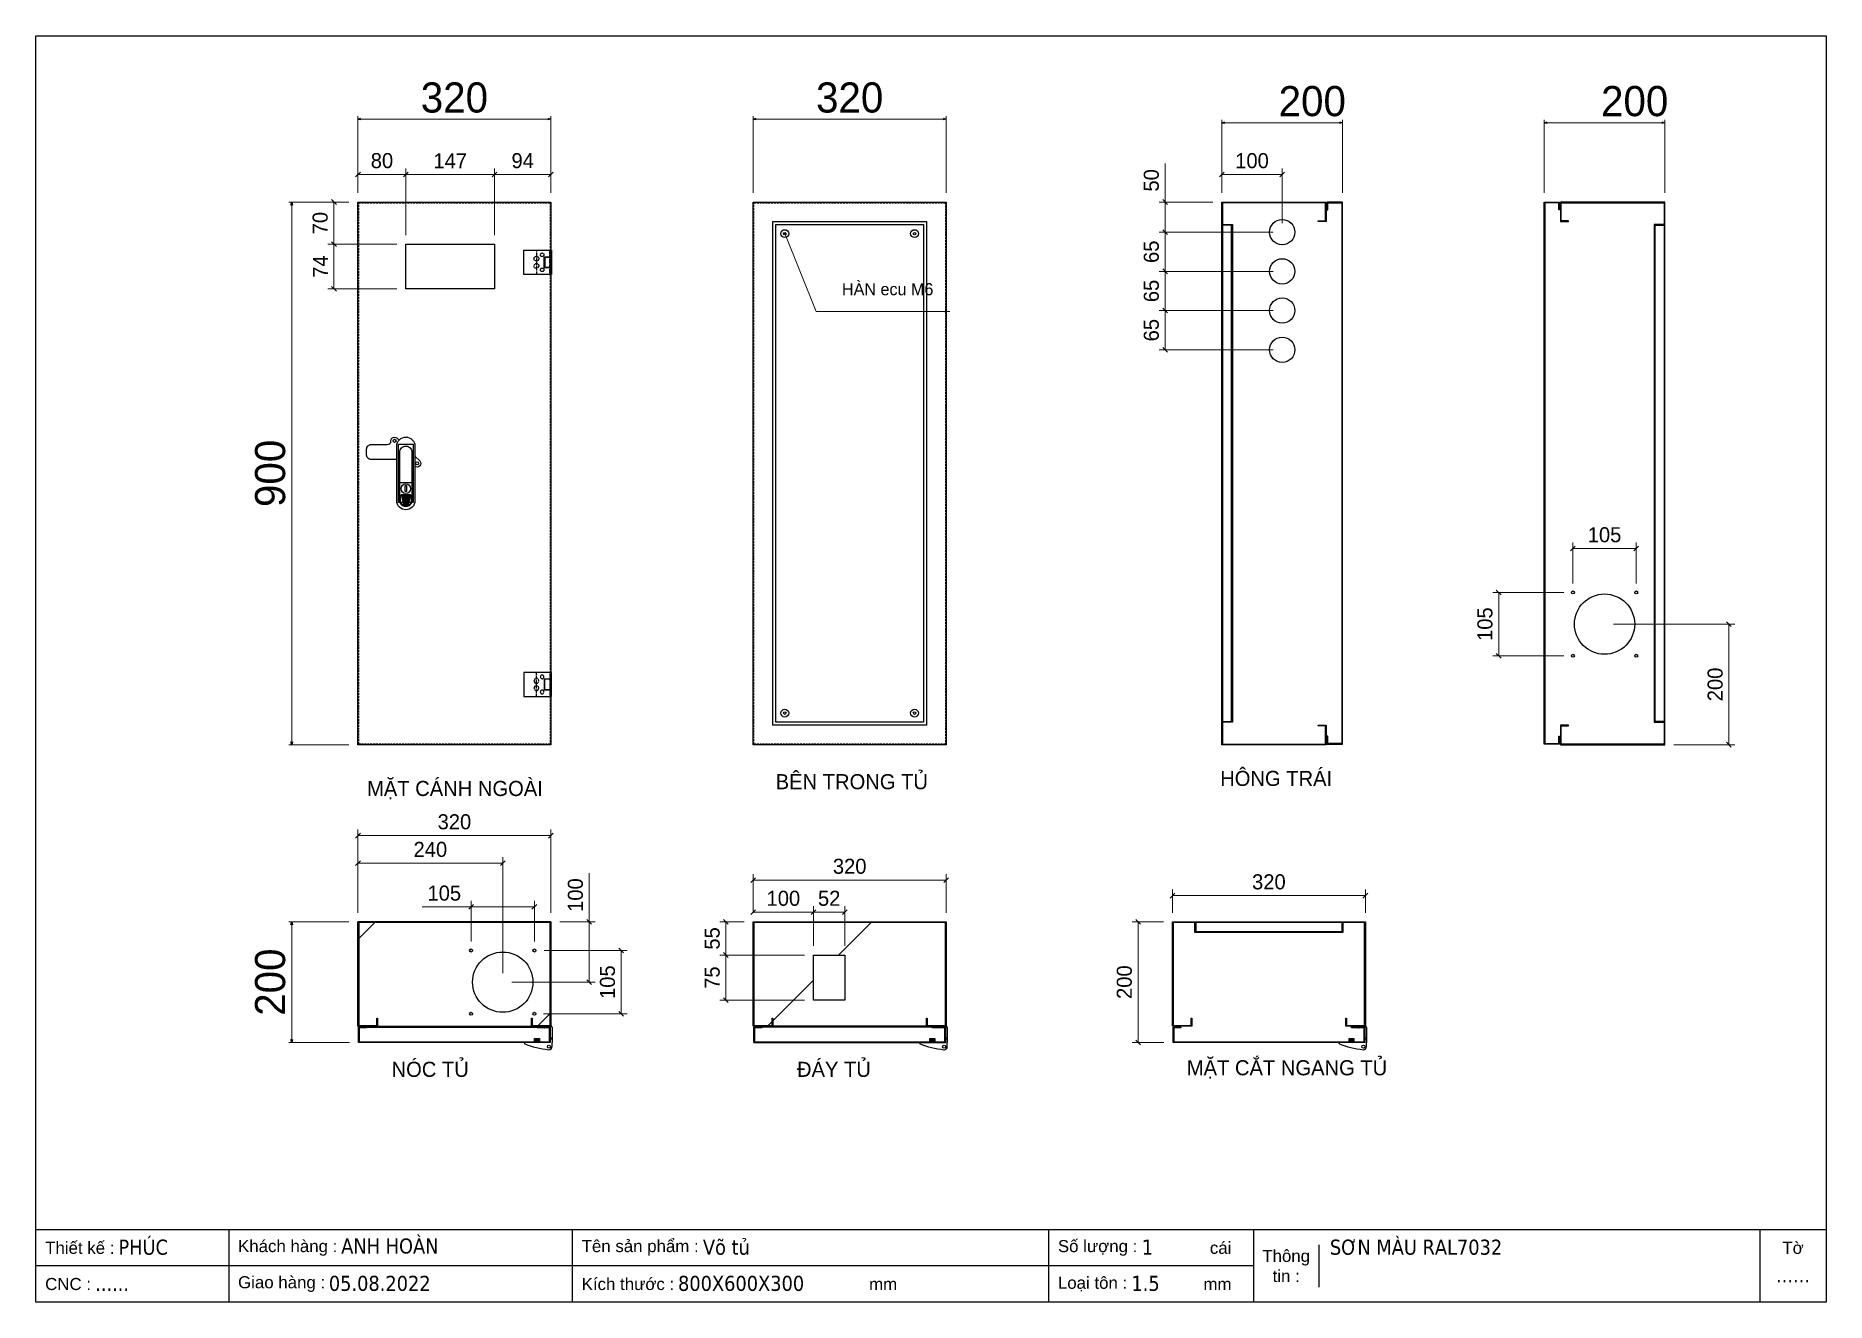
# Model space of a CAD drawing. Header units: millimetres. Extents: x 0 to 2970, y 0 to 2100.
import ezdxf
from ezdxf.enums import TextEntityAlignment as Align

# ---------------------------------------------------------------- set-up
doc = ezdxf.new("R2010")
doc.units = ezdxf.units.MM
doc.linetypes.add('HIDDEN2', pattern=[4.7625, 3.175, -1.5875])
doc.styles.add('Arial', font='arial.ttf')
doc.styles.add('Tahoma (Input Text)', font='tahoma.ttf')
doc.dimstyles.new('CNC', dxfattribs={"dimtxt": 50, "dimasz": 5, "dimexe": 5, "dimexo": 15, "dimgap": 10, "dimtad": 1, "dimdec": 0, "dimtxsty": 'Standard', "dimblk": 'OPEN30', "dimcen": 10, "dimclrd": 5, "dimclre": 5, "dimclrt": 3, "dimazin": 3, "dimtfac": 1, "dimtdec": 0, "dimtmove": 0, "dimatfit": 3, "dimldrblk": 'ARCHTICK', "dimlwd": 9, "dimlwe": 9})
doc.dimstyles.get("Standard").update_dxf_attribs({"dimtxt": 2.5, "dimasz": 2.5, "dimexe": 1.25, "dimexo": 0.625, "dimtad": 1, "dimcen": 2.5, "dimazin": 3, "dimtfac": 1, "dimtmove": 0, "dimatfit": 3})

msp = doc.modelspace()

# ---------------------------------------------------------------- texts
at = {"color": 2, "width": 785, "attachment_point": 5}
for s, insert, char_height in [('HÀN ecu M6', (1413.14, 1679.639), 20), ('MẶT CÁNH NGOÀI', (695.307, 849.131), 25), ('BÊN TRONG TỦ', (1353.624, 862.953), 25), ('HÔNG TRÁI', (2057.603, 868.388), 25), ('NÓC TỦ', (654.235, 385.954), 25), ('ĐÁY TỦ', (1323.969, 385.954), 25), ('MẶT CẮT NGANG TỦ', (2075.585, 385.954), 25)]:
    msp.add_mtext(s, dxfattribs=dict(at, insert=insert, char_height=char_height))

# ---------------------------------------------------------------- blocks, each defined once
blk = doc.blocks.new('khungtenAsean2')
at = {"color": 7}
for p, q in [((2970, -1980), (0, -1980)), ((320, -1980), (320, -2100)), ((890, -1980), (890, -2100)), ((1680, -1980), (1680, -2100)), ((2020, -1980), (2020, -2100)), ((2860, -1980), (2860, -2100)), ((2128.3, -2005), (2128.3, -2075)), ((2020, -2040), (0, -2040))]:
    blk.add_line(p, q, dxfattribs=at)
blk.add_lwpolyline([(0, 0), (2970, 0), (2970, -2100), (0, -2100)], close=True, dxfattribs=at)
at = {"color": 2, "char_height": 20, "style": 'Arial'}
for s, insert, width, attachment_point in [('  Thiết kế :', (0, -2010), 917.634, 4), ('  Khách hàng :', (320, -2010), 917.634, 4), ('  Tên sản phẩm :', (890, -2010), 917.634, 4), ('  Số lượng :', (1680, -2010), 917.634, 4), ('cái', (1947.6, -2010), 917.634, 4), ('Thông\\Ptin :', (2074.2, -2040), 108.311, 5), ('Tờ', (2915, -2010), 110, 5), ('  CNC :', (0, -2070), 917.634, 4), ('  Giao hàng :', (320, -2070), 917.634, 4), ('  Kích thước :', (890, -2070), 917.634, 4), ('mm', (1382.3, -2070), 917.634, 4), ('  Loại tôn :', (1680, -2070), 917.634, 4), ('mm', (1936.9, -2070), 917.634, 4)]:
    blk.add_mtext(s, dxfattribs=dict(at, insert=insert, width=width, attachment_point=attachment_point))
at = {"color": 1, "style": 'Tahoma (Input Text)', "flags": 8}
for tag, p in [('#01', (137.1, -2021.3)), ('#03', (506.6, -2019.3)), ('#05', (1106.6, -2021.3)), ('#07', (1834.7, -2021.3)), ('#09', (2146.7, -2021.3)), ('#02', (98.5, -2081.3)), ('#04', (486.1, -2081.3)), ('#06', (1065.3, -2081.3)), ('#08', (1817.4, -2081.3)), ('#10', (2146.7, -2081.3))]:
    blk.add_attdef(tag, p, '', height=25, dxfattribs=at)
blk.add_attdef('#11', text='', height=25, dxfattribs=at).set_placement((2915, -2067.3), align=Align.CENTER)
blk = doc.blocks.new('*D1')
at = {"color": 5, "lineweight": 9, "ltscale": 3, "transparency": 16777216}
for p, q in [((519.4, 1824.4), (419.6, 1824.4)), ((424.6, 1819.4), (424.6, 929.4)), ((519.4, 924.4), (419.6, 924.4))]:
    blk.add_line(p, q, dxfattribs=at)
at = {"color": 0, "linetype": 'ByBlock', "lineweight": -2}
for p, q in [((423.2, 1819.4), (424.6, 1824.4)), ((424.6, 1824.4), (425.9, 1819.4)), ((424.6, 1824.4), (424.6, 1819.4)), ((424.6, 924.4), (423.2, 929.4)), ((425.9, 929.4), (424.6, 924.4)), ((424.6, 924.4), (424.6, 929.4))]:
    blk.add_line(p, q, dxfattribs=at)
at = {"layer": 'Defpoints', "color": 0, "ltscale": 3, "transparency": 16777216}
for p in [(534.4, 1824.4), (424.6, 924.4), (534.4, 924.4)]:
    blk.add_point(p, dxfattribs=at)
at = {"color": 3, "ltscale": 3, "transparency": 16777216, "insert": (389, 1374.4), "char_height": 50, "attachment_point": 5, "rotation": 90}
blk.add_mtext('900', dxfattribs=at)
blk = doc.blocks.new('_ArchTick')
at = {"color": 0, "const_width": 0.15}
blk.add_lwpolyline([(-0.5, -0.5), (0.5, 0.5)], dxfattribs=at)
blk = doc.blocks.new('_Open30')
at = {"color": 0, "linetype": 'ByBlock', "lineweight": -2}
for p, q in [((-1, 0.27), (0, 0)), ((0, 0), (-1, -0.27)), ((0, 0), (-1, 0))]:
    blk.add_line(p, q, dxfattribs=at)
blk = doc.blocks.new('HL044-1.3-B')
h = blk.add_hatch()
h.set_pattern_fill('ANSI31', color=1, scale=0.3, style=0)
h.set_pattern_definition([(45, (-80982.31925, -42991.2648), (-0.673519209, 0.673519209), [])])
h.paths.add_polyline_path([(-15.5, 27), (-15.5, 24), (-9.5, 24), (-9.5, 27)])
at = {"color": 1}
for p, q in [((0, 0), (-43, 0)), ((-43, 0), (-43, -2)), ((-25, 6.5), (-25, 0)), ((-25, 6.5), (-19, 5.9)), ((-25, 5.5), (-19, 4.9)), ((-25, 4.5), (-19, 3.9)), ((-25, 3.5), (-19, 2.9)), ((-25, 2.5), (-19, 1.9)), ((-25, 1.5), (-19, 0.9)), ((-25, 0.5), (-19.7, 0)), ((-22, 24), (-22, 27)), ((-22, 27), (1, 27)), ((-1, 24), (-22, 24)), ((-19, 6.5), (-19, 0)), ((-15.5, 24), (-15.5, 27)), ((-9.5, 24), (-9.5, 27)), ((0, 23), (0, 0)), ((0, 7.5), (3, 7.5)), ((0, 6), (3, 6)), ((3, 25), (3, 0)), ((3, -6.5), (3, 0))]:
    blk.add_line(p, q, dxfattribs=at)
blk.add_lwpolyline([(-26, 6.5), (-18, 6.5), (-18, 0), (-26, 0)], close=True, dxfattribs=at)
blk.add_circle((-2.3, -7), 2.55, dxfattribs=at)
for centre, radius, start, end in [((-1, 23), 1, 0, 90), ((1, 25), 2, 0, 90), ((15.4, 147.7), 160.7, 248.6705, 263.5901), ((-2.5, -6.5), 5.5, 270, 0)]:
    blk.add_arc(centre, radius, start, end, dxfattribs=at)
blk = doc.blocks.new('*D2')
at = {"color": 5, "lineweight": 9, "ltscale": 3, "transparency": 16777216}
for p, q in [((519.4, 630.7), (419.6, 630.7)), ((424.6, 625.7), (424.6, 435.7)), ((520.4, 430.7), (419.6, 430.7))]:
    blk.add_line(p, q, dxfattribs=at)
at = {"color": 0, "linetype": 'ByBlock', "lineweight": -2}
for p, q in [((423.2, 625.7), (424.6, 630.7)), ((424.6, 630.7), (425.9, 625.7)), ((424.6, 630.7), (424.6, 625.7)), ((424.6, 430.7), (423.2, 435.7)), ((425.9, 435.7), (424.6, 430.7)), ((424.6, 430.7), (424.6, 435.7))]:
    blk.add_line(p, q, dxfattribs=at)
at = {"layer": 'Defpoints', "color": 0, "ltscale": 3, "transparency": 16777216}
for p in [(534.4, 630.7), (424.6, 430.7), (535.4, 430.7)]:
    blk.add_point(p, dxfattribs=at)
at = {"color": 3, "ltscale": 3, "transparency": 16777216, "insert": (389, 530.7), "char_height": 50, "attachment_point": 5, "rotation": 90}
blk.add_mtext('200', dxfattribs=at)
blk = doc.blocks.new('*D3')
at = {"color": 5, "lineweight": 9, "ltscale": 3, "transparency": 16777216}
for p, q in [((1190.1, 1839.4), (1190.1, 1966.9)), ((1195.1, 1961.9), (1505.1, 1961.9)), ((1510.1, 1839.4), (1510.1, 1966.9))]:
    blk.add_line(p, q, dxfattribs=at)
at = {"color": 0, "linetype": 'ByBlock', "lineweight": -2}
for p, q in [((1190.1, 1961.9), (1195.1, 1963.2)), ((1195.1, 1960.5), (1190.1, 1961.9)), ((1190.1, 1961.9), (1195.1, 1961.9)), ((1505.1, 1963.2), (1510.1, 1961.9)), ((1510.1, 1961.9), (1505.1, 1960.5)), ((1510.1, 1961.9), (1505.1, 1961.9))]:
    blk.add_line(p, q, dxfattribs=at)
at = {"layer": 'Defpoints', "color": 0, "ltscale": 3, "transparency": 16777216}
for p in [(1510.1, 1961.9), (1190.1, 1824.4), (1510.1, 1824.4)]:
    blk.add_point(p, dxfattribs=at)
at = {"color": 3, "ltscale": 3, "transparency": 16777216, "insert": (1350.1, 1997.4), "char_height": 50, "attachment_point": 5}
blk.add_mtext('320', dxfattribs=at)
blk = doc.blocks.new('*D4')
at = {"color": 5, "lineweight": 9, "ltscale": 3, "transparency": 16777216}
for p, q in [((534.4, 1839.4), (534.4, 1966.9)), ((539.4, 1961.9), (849.4, 1961.9)), ((854.4, 1839.4), (854.4, 1966.9))]:
    blk.add_line(p, q, dxfattribs=at)
at = {"color": 0, "linetype": 'ByBlock', "lineweight": -2}
for p, q in [((534.4, 1961.9), (539.4, 1963.2)), ((539.4, 1960.5), (534.4, 1961.9)), ((534.4, 1961.9), (539.4, 1961.9)), ((849.4, 1963.2), (854.4, 1961.9)), ((854.4, 1961.9), (849.4, 1960.5)), ((854.4, 1961.9), (849.4, 1961.9))]:
    blk.add_line(p, q, dxfattribs=at)
at = {"layer": 'Defpoints', "color": 0, "ltscale": 3, "transparency": 16777216}
for p in [(854.4, 1961.9), (534.4, 1824.4), (854.4, 1824.4)]:
    blk.add_point(p, dxfattribs=at)
at = {"color": 3, "ltscale": 3, "transparency": 16777216, "insert": (694.4, 1997.4), "char_height": 50, "attachment_point": 5}
blk.add_mtext('320', dxfattribs=at)
blk = doc.blocks.new('*D5')
at = {"color": 5, "lineweight": 9, "ltscale": 3, "transparency": 16777216}
for p, q in [((1967.5, 1839.4), (1967.5, 1960.9)), ((2167.5, 1839.4), (2167.5, 1960.9)), ((1972.5, 1955.9), (2162.5, 1955.9))]:
    blk.add_line(p, q, dxfattribs=at)
at = {"color": 0, "linetype": 'ByBlock', "lineweight": -2}
for p, q in [((1967.5, 1955.9), (1972.5, 1957.2)), ((1972.5, 1954.5), (1967.5, 1955.9)), ((1967.5, 1955.9), (1972.5, 1955.9)), ((2162.5, 1957.2), (2167.5, 1955.9)), ((2167.5, 1955.9), (2162.5, 1954.5)), ((2167.5, 1955.9), (2162.5, 1955.9))]:
    blk.add_line(p, q, dxfattribs=at)
at = {"layer": 'Defpoints', "color": 0, "ltscale": 3, "transparency": 16777216}
for p in [(2167.5, 1955.9), (1967.5, 1824.4), (2167.5, 1824.4)]:
    blk.add_point(p, dxfattribs=at)
at = {"color": 3, "ltscale": 3, "transparency": 16777216, "insert": (2117.5, 1991.4), "char_height": 50, "attachment_point": 5}
blk.add_mtext('200', dxfattribs=at)
blk = doc.blocks.new('*D6')
at = {"color": 5, "lineweight": 9, "ltscale": 3, "transparency": 16777216}
for p, q in [((2502.3, 1839.4), (2502.3, 1960.9)), ((2702.3, 1839.4), (2702.3, 1960.9)), ((2697.3, 1955.9), (2507.3, 1955.9))]:
    blk.add_line(p, q, dxfattribs=at)
at = {"color": 0, "linetype": 'ByBlock', "lineweight": -2}
for p, q in [((2502.3, 1955.9), (2507.3, 1957.2)), ((2507.3, 1954.5), (2502.3, 1955.9)), ((2502.3, 1955.9), (2507.3, 1955.9)), ((2697.3, 1957.2), (2702.3, 1955.9)), ((2702.3, 1955.9), (2697.3, 1954.5)), ((2702.3, 1955.9), (2697.3, 1955.9))]:
    blk.add_line(p, q, dxfattribs=at)
at = {"layer": 'Defpoints', "color": 0, "ltscale": 3, "transparency": 16777216}
for p in [(2502.3, 1955.9), (2502.3, 1824.4), (2702.3, 1824.4)]:
    blk.add_point(p, dxfattribs=at)
at = {"color": 3, "ltscale": 3, "transparency": 16777216, "insert": (2652.3, 1991.4), "char_height": 50, "attachment_point": 5}
blk.add_mtext('200', dxfattribs=at)
blk = doc.blocks.new('AB301-2-1')
at = {"linetype": 'Continuous'}
h = blk.add_hatch(dxfattribs=at)
h.set_pattern_fill('ACAD_ISO09W100', color=1, scale=0.2)
h.set_pattern_definition([(0, (-368.0181, 398.3814), (0, 1), [4.8, -0.6, 1.2, -0.6, 1.2, -0.6])])
h.paths.add_polyline_path([(-4.1, -88.5, 0.118404), (0, -89.5, 0.118404), (4.1, -88.5), (7, -72), (-7, -72)])
at = {"color": 1, "linetype": 'Continuous'}
for p, q in [((-10, -50.5), (10, -50.5)), ((-7, -72), (7, -72)), ((-7, -72), (-4.1, -88.5)), ((7, -72), (4.1, -88.5))]:
    blk.add_line(p, q, dxfattribs=at)
for points in [[(-15, -12.5), (-57.5, -12.5, -0.414214), (-65, -5), (-65, 5, -0.414214), (-57.5, 12.5), (-30.7, 12.5, 0.414214), (-24.7, 18.5), (-24.7, 18.7)], [(-24.7, 18.7, -0.198912), (-23, 23), (-23, 23, -0.414214), (-14.5, 23), (-11.3, 19.8)], [(15, -6.5), (23, -14.5, -0.414214), (23, -23), (23, -23, -0.381561), (15, -23.4, -0.381561)]]:
    blk.add_lwpolyline(points, format="xyb", dxfattribs=at)
for points in [[(0, 25), (0, 25, -0.414214), (15, 10), (15, -80.5, -0.414214), (0, -95.5), (0, -95.5, -0.414214), (-15, -80.5), (-15, 10, -0.414214)], [(0, 10, -0.414214), (10, 0), (10, -80.5, -0.414214), (0, -90.5, -0.414214), (-10, -80.5), (-10, 0, -0.414214)], [(9, -72.5), (9, -80.5, -0.414214), (0, -89.5, -0.414214), (-9, -80.5), (-9, -72.5, -0.414214), (-7, -70.5), (7, -70.5, -0.414214)]]:
    blk.add_lwpolyline(points, format="xyb", close=True, dxfattribs=at)
at = {"color": 2, "linetype": 'Continuous'}
blk.add_lwpolyline([(-12, 13.3), (12, 13.3), (12, -83.7), (-12, -83.7)], close=True, dxfattribs=at)
at = {"color": 1, "linetype": 'Continuous'}
blk.add_lwpolyline([(-1, -55.5), (1, -55.5), (1, -65.5), (-1, -65.5)], close=True, dxfattribs=at)
for centre, radius in [((-18.7, 18.7), 2.5), ((18.7, -18.7), 2.5), ((0, -60.5), 8)]:
    blk.add_circle(centre, radius, dxfattribs=at)
blk = doc.blocks.new('HL044-1.3-C')
at = {"color": 1, "linetype": 'HIDDEN2', "ltscale": 0.5}
for p, q in [((-25, 40), (-25, 0)), ((-3, 0), (-3, 40))]:
    blk.add_line(p, q, dxfattribs=at)
at = {"color": 1}
for p, q in [((-12, 29), (0, 29)), ((-12, 11), (-12, 29)), ((0, 11), (-12, 11)), ((-11, 28.5), (0, 28.5)), ((-11, 28.5), (-11, 11.5)), ((0, 11.5), (-11, 11.5))]:
    blk.add_line(p, q, dxfattribs=at)
blk.add_lwpolyline([(-46, 40), (0, 40), (0, 0), (-46, 0)], close=True, dxfattribs=at)
at = {"color": 1, "linetype": 'HIDDEN2', "ltscale": 0.5}
for centre, radius in [((-25, 26), 4), ((-15.5, 32.5), 3), ((-25, 14), 4), ((-15.5, 7.5), 3)]:
    blk.add_circle(centre, radius, dxfattribs=at)
blk = doc.blocks.new('*D7')
at = {"color": 5, "lineweight": 9, "ltscale": 3, "transparency": 16777216}
for p, q in [((722.1, 655.5), (641.1, 655.5)), ((722.1, 598.2), (722.1, 665.5)), ((827.1, 655.5), (722.1, 655.5)), ((827.1, 598.2), (827.1, 665.5))]:
    blk.add_line(p, q, dxfattribs=at)
at = {"color": 0, "linetype": 'ByBlock', "lineweight": -2}
for p, q in [((726.1, 659.5), (718.1, 651.5)), ((823.1, 651.5), (831.1, 659.5))]:
    blk.add_line(p, q, dxfattribs=at)
at = {"layer": 'Defpoints', "color": 0, "ltscale": 3, "transparency": 16777216}
for p in [(827.1, 655.5), (722.1, 583.2), (827.1, 583.2)]:
    blk.add_point(p, dxfattribs=at)
at = {"color": 3, "ltscale": 3, "transparency": 16777216, "insert": (677.6, 678.2), "char_height": 25, "attachment_point": 5}
blk.add_mtext('105', dxfattribs=at)
blk = doc.blocks.new('*D8')
at = {"color": 5, "lineweight": 9, "ltscale": 3, "transparency": 16777216}
for p, q in [((843.1, 583.2), (981.1, 583.2)), ((971.1, 583.2), (971.1, 478.2)), ((842.1, 478.2), (981.1, 478.2))]:
    blk.add_line(p, q, dxfattribs=at)
at = {"color": 0, "linetype": 'ByBlock', "lineweight": -2}
for p, q in [((975.1, 579.2), (967.1, 587.2)), ((967.1, 482.2), (975.1, 474.2))]:
    blk.add_line(p, q, dxfattribs=at)
at = {"layer": 'Defpoints', "color": 0, "ltscale": 3, "transparency": 16777216}
for p in [(828.1, 583.2), (827.1, 478.2), (971.1, 478.2)]:
    blk.add_point(p, dxfattribs=at)
at = {"color": 3, "ltscale": 3, "transparency": 16777216, "insert": (948.4, 530.7), "char_height": 25, "attachment_point": 5, "rotation": 90}
blk.add_mtext('105', dxfattribs=at)
blk = doc.blocks.new('*D9')
at = {"color": 0, "linetype": 'ByBlock', "lineweight": -2}
for p, q in [((538.4, 731.9), (530.4, 723.9)), ((770.6, 723.9), (778.6, 731.9))]:
    blk.add_line(p, q, dxfattribs=at)
at = {"color": 5, "lineweight": 9, "ltscale": 3, "transparency": 16777216}
for p, q in [((534.4, 645.7), (534.4, 737.9)), ((534.4, 727.9), (774.6, 727.9)), ((774.6, 545.7), (774.6, 737.9))]:
    blk.add_line(p, q, dxfattribs=at)
at = {"layer": 'Defpoints', "color": 0, "ltscale": 3, "transparency": 16777216}
for p in [(774.6, 727.9), (534.4, 630.7), (774.6, 530.7)]:
    blk.add_point(p, dxfattribs=at)
at = {"color": 3, "ltscale": 3, "transparency": 16777216, "insert": (654.5, 750.7), "char_height": 25, "attachment_point": 5}
blk.add_mtext('240', dxfattribs=at)
blk = doc.blocks.new('*D10')
at = {"color": 0, "linetype": 'ByBlock', "lineweight": -2}
for p, q in [((538.4, 777.7), (530.4, 769.7)), ((850.4, 769.7), (858.4, 777.7))]:
    blk.add_line(p, q, dxfattribs=at)
at = {"color": 5, "lineweight": 9, "ltscale": 3, "transparency": 16777216}
for p, q in [((534.4, 645.7), (534.4, 783.7)), ((534.4, 773.7), (854.4, 773.7)), ((854.4, 645.7), (854.4, 783.7))]:
    blk.add_line(p, q, dxfattribs=at)
at = {"layer": 'Defpoints', "color": 0, "ltscale": 3, "transparency": 16777216}
for p in [(854.4, 773.7), (534.4, 630.7), (854.4, 630.7)]:
    blk.add_point(p, dxfattribs=at)
at = {"color": 3, "ltscale": 3, "transparency": 16777216, "insert": (694.4, 796.5), "char_height": 25, "attachment_point": 5}
blk.add_mtext('320', dxfattribs=at)
blk = doc.blocks.new('*D11')
at = {"color": 5, "lineweight": 9, "ltscale": 3, "transparency": 16777216}
for p, q in [((918, 630.7), (918, 711.5)), ((869.4, 630.7), (928, 630.7)), ((918, 530.7), (918, 630.7)), ((789.6, 530.7), (928, 530.7))]:
    blk.add_line(p, q, dxfattribs=at)
at = {"color": 0, "linetype": 'ByBlock', "lineweight": -2}
for p, q in [((922, 626.7), (914, 634.7)), ((914, 534.7), (922, 526.7))]:
    blk.add_line(p, q, dxfattribs=at)
at = {"layer": 'Defpoints', "color": 0, "ltscale": 3, "transparency": 16777216}
for p in [(854.4, 630.7), (918, 630.7), (774.6, 530.7)]:
    blk.add_point(p, dxfattribs=at)
at = {"color": 3, "ltscale": 3, "transparency": 16777216, "insert": (895.2, 675.1), "char_height": 25, "attachment_point": 5, "rotation": 90}
blk.add_mtext('100', dxfattribs=at)
blk = doc.blocks.new('*D12')
at = {"color": 5, "lineweight": 9, "ltscale": 3, "transparency": 16777216}
for p, q in [((1873.4, 1824.4), (1873.4, 1888.1)), ((1952.5, 1824.4), (1863.4, 1824.4)), ((1873.4, 1774.4), (1873.4, 1824.4)), ((2052.5, 1774.4), (1863.4, 1774.4))]:
    blk.add_line(p, q, dxfattribs=at)
at = {"color": 0, "linetype": 'ByBlock', "lineweight": -2}
for p, q in [((1877.4, 1820.4), (1869.4, 1828.4)), ((1869.4, 1778.4), (1877.4, 1770.4))]:
    blk.add_line(p, q, dxfattribs=at)
at = {"layer": 'Defpoints', "color": 0, "ltscale": 3, "transparency": 16777216}
for p in [(1873.4, 1824.4), (1967.5, 1824.4), (2067.5, 1774.4)]:
    blk.add_point(p, dxfattribs=at)
at = {"color": 3, "ltscale": 3, "transparency": 16777216, "insert": (1850.6, 1860.3), "char_height": 25, "attachment_point": 5, "rotation": 90}
blk.add_mtext('50', dxfattribs=at)
blk = doc.blocks.new('*D13')
at = {"color": 5, "lineweight": 9, "ltscale": 3, "transparency": 16777216}
for p, q in [((2052.5, 1774.4), (1863.4, 1774.4)), ((1873.4, 1774.4), (1873.4, 1709.4)), ((2052.5, 1709.4), (1863.4, 1709.4))]:
    blk.add_line(p, q, dxfattribs=at)
at = {"color": 0, "linetype": 'ByBlock', "lineweight": -2}
for p, q in [((1877.4, 1770.4), (1869.4, 1778.4)), ((1869.4, 1713.4), (1877.4, 1705.4))]:
    blk.add_line(p, q, dxfattribs=at)
at = {"layer": 'Defpoints', "color": 0, "ltscale": 3, "transparency": 16777216}
for p in [(2067.5, 1774.4), (1873.4, 1709.4), (2067.5, 1709.4)]:
    blk.add_point(p, dxfattribs=at)
at = {"color": 3, "ltscale": 3, "transparency": 16777216, "insert": (1850.6, 1741.9), "char_height": 25, "attachment_point": 5, "rotation": 90}
blk.add_mtext('65', dxfattribs=at)
blk = doc.blocks.new('*D14')
at = {"color": 5, "lineweight": 9, "ltscale": 3, "transparency": 16777216}
for p, q in [((2052.5, 1709.4), (1863.4, 1709.4)), ((1873.4, 1709.4), (1873.4, 1644.4)), ((2052.5, 1644.4), (1863.4, 1644.4))]:
    blk.add_line(p, q, dxfattribs=at)
at = {"color": 0, "linetype": 'ByBlock', "lineweight": -2}
for p, q in [((1877.4, 1705.4), (1869.4, 1713.4)), ((1869.4, 1648.4), (1877.4, 1640.4))]:
    blk.add_line(p, q, dxfattribs=at)
at = {"layer": 'Defpoints', "color": 0, "ltscale": 3, "transparency": 16777216}
for p in [(2067.5, 1709.4), (1873.4, 1644.4), (2067.5, 1644.4)]:
    blk.add_point(p, dxfattribs=at)
at = {"color": 3, "ltscale": 3, "transparency": 16777216, "insert": (1850.6, 1676.9), "char_height": 25, "attachment_point": 5, "rotation": 90}
blk.add_mtext('65', dxfattribs=at)
blk = doc.blocks.new('*D15')
at = {"color": 5, "lineweight": 9, "ltscale": 3, "transparency": 16777216}
for p, q in [((2052.5, 1644.4), (1863.4, 1644.4)), ((1873.4, 1644.4), (1873.4, 1579.4)), ((2052.5, 1579.4), (1863.4, 1579.4))]:
    blk.add_line(p, q, dxfattribs=at)
at = {"color": 0, "linetype": 'ByBlock', "lineweight": -2}
for p, q in [((1877.4, 1640.4), (1869.4, 1648.4)), ((1869.4, 1583.4), (1877.4, 1575.4))]:
    blk.add_line(p, q, dxfattribs=at)
at = {"layer": 'Defpoints', "color": 0, "ltscale": 3, "transparency": 16777216}
for p in [(2067.5, 1644.4), (1873.4, 1579.4), (2067.5, 1579.4)]:
    blk.add_point(p, dxfattribs=at)
at = {"color": 3, "ltscale": 3, "transparency": 16777216, "insert": (1850.6, 1611.9), "char_height": 25, "attachment_point": 5, "rotation": 90}
blk.add_mtext('65', dxfattribs=at)
blk = doc.blocks.new('*D16')
at = {"color": 0, "linetype": 'ByBlock', "lineweight": -2}
for p, q in [((1971.5, 1874.1), (1963.5, 1866.1)), ((2063.5, 1866.1), (2071.5, 1874.1))]:
    blk.add_line(p, q, dxfattribs=at)
at = {"color": 5, "lineweight": 9, "ltscale": 3, "transparency": 16777216}
for p, q in [((1967.5, 1839.4), (1967.5, 1880.1)), ((2067.5, 1789.4), (2067.5, 1880.1)), ((1967.5, 1870.1), (2067.5, 1870.1))]:
    blk.add_line(p, q, dxfattribs=at)
at = {"layer": 'Defpoints', "color": 0, "ltscale": 3, "transparency": 16777216}
for p in [(2067.5, 1870.1), (1967.5, 1824.4), (2067.5, 1774.4)]:
    blk.add_point(p, dxfattribs=at)
at = {"color": 3, "ltscale": 3, "transparency": 16777216, "insert": (2017.5, 1892.8), "char_height": 25, "attachment_point": 5}
blk.add_mtext('100', dxfattribs=at)
blk = doc.blocks.new('*D17')
at = {"color": 5, "lineweight": 9, "ltscale": 3, "transparency": 16777216}
for p, q in [((2617.3, 1124.4), (2818.6, 1124.4)), ((2808.6, 1124.4), (2808.6, 924.4)), ((2717.3, 924.4), (2818.6, 924.4))]:
    blk.add_line(p, q, dxfattribs=at)
at = {"color": 0, "linetype": 'ByBlock', "lineweight": -2}
for p, q in [((2812.6, 1120.4), (2804.6, 1128.4)), ((2804.6, 928.4), (2812.6, 920.4))]:
    blk.add_line(p, q, dxfattribs=at)
at = {"layer": 'Defpoints', "color": 0, "ltscale": 3, "transparency": 16777216}
for p in [(2602.3, 1124.4), (2702.3, 924.4), (2808.6, 924.4)]:
    blk.add_point(p, dxfattribs=at)
at = {"color": 3, "ltscale": 3, "transparency": 16777216, "insert": (2785.9, 1024.4), "char_height": 25, "attachment_point": 5, "rotation": 90}
blk.add_mtext('200', dxfattribs=at)
blk = doc.blocks.new('*D18')
at = {"color": 0, "linetype": 'ByBlock', "lineweight": -2}
for p, q in [((2553.8, 1253.7), (2545.8, 1245.7)), ((2650.8, 1245.7), (2658.8, 1253.7))]:
    blk.add_line(p, q, dxfattribs=at)
at = {"color": 5, "lineweight": 9, "ltscale": 3, "transparency": 16777216}
for p, q in [((2549.8, 1191.9), (2549.8, 1259.7)), ((2549.8, 1249.7), (2654.8, 1249.7)), ((2654.8, 1191.9), (2654.8, 1259.7))]:
    blk.add_line(p, q, dxfattribs=at)
at = {"layer": 'Defpoints', "color": 0, "ltscale": 3, "transparency": 16777216}
for p in [(2654.8, 1249.7), (2549.8, 1176.9), (2654.8, 1176.9)]:
    blk.add_point(p, dxfattribs=at)
at = {"color": 3, "ltscale": 3, "transparency": 16777216, "insert": (2602.3, 1272.5), "char_height": 25, "attachment_point": 5}
blk.add_mtext('105', dxfattribs=at)
blk = doc.blocks.new('*D19')
at = {"color": 5, "lineweight": 9, "ltscale": 3, "transparency": 16777216}
for p, q in [((2534.8, 1176.9), (2416.8, 1176.9)), ((2426.8, 1176.9), (2426.8, 1071.9)), ((2534.8, 1071.9), (2416.8, 1071.9))]:
    blk.add_line(p, q, dxfattribs=at)
at = {"color": 0, "linetype": 'ByBlock', "lineweight": -2}
for p, q in [((2430.8, 1172.9), (2422.8, 1180.9)), ((2422.8, 1075.9), (2430.8, 1067.9))]:
    blk.add_line(p, q, dxfattribs=at)
at = {"layer": 'Defpoints', "color": 0, "ltscale": 3, "transparency": 16777216}
for p in [(2549.8, 1176.9), (2426.8, 1071.9), (2549.8, 1071.9)]:
    blk.add_point(p, dxfattribs=at)
at = {"color": 3, "ltscale": 3, "transparency": 16777216, "insert": (2404, 1124.4), "char_height": 25, "attachment_point": 5, "rotation": 90}
blk.add_mtext('105', dxfattribs=at)
blk = doc.blocks.new('*D20')
at = {"color": 5, "lineweight": 9, "ltscale": 3, "transparency": 16777216}
for p, q in [((1885.5, 645.7), (1885.5, 684.2)), ((2205.5, 645.7), (2205.5, 684.2)), ((1885.5, 674.2), (2205.5, 674.2))]:
    blk.add_line(p, q, dxfattribs=at)
at = {"color": 0, "linetype": 'ByBlock', "lineweight": -2}
for p, q in [((1889.5, 678.2), (1881.5, 670.2)), ((2201.5, 670.2), (2209.5, 678.2))]:
    blk.add_line(p, q, dxfattribs=at)
at = {"layer": 'Defpoints', "color": 0, "ltscale": 3, "transparency": 16777216}
for p in [(2205.5, 674.2), (1885.5, 630.7), (2205.5, 630.7)]:
    blk.add_point(p, dxfattribs=at)
at = {"color": 3, "ltscale": 3, "transparency": 16777216, "insert": (2045.5, 696.9), "char_height": 25, "attachment_point": 5}
blk.add_mtext('320', dxfattribs=at)
blk = doc.blocks.new('*D21')
at = {"color": 5, "lineweight": 9, "ltscale": 3, "transparency": 16777216}
for p, q in [((1870.5, 630.7), (1818.6, 630.7)), ((1828.6, 630.7), (1828.6, 430.7)), ((1871.5, 430.7), (1818.6, 430.7))]:
    blk.add_line(p, q, dxfattribs=at)
at = {"color": 0, "linetype": 'ByBlock', "lineweight": -2}
for p, q in [((1832.6, 626.7), (1824.6, 634.7)), ((1824.6, 434.7), (1832.6, 426.7))]:
    blk.add_line(p, q, dxfattribs=at)
at = {"layer": 'Defpoints', "color": 0, "ltscale": 3, "transparency": 16777216}
for p in [(1885.5, 630.7), (1828.6, 430.7), (1886.5, 430.7)]:
    blk.add_point(p, dxfattribs=at)
at = {"color": 3, "ltscale": 3, "transparency": 16777216, "insert": (1805.8, 530.7), "char_height": 25, "attachment_point": 5, "rotation": 90}
blk.add_mtext('200', dxfattribs=at)
blk = doc.blocks.new('*D22')
at = {"color": 0, "linetype": 'ByBlock', "lineweight": -2}
for p, q in [((538.4, 1874.1), (530.4, 1866.1)), ((609.9, 1866.1), (617.9, 1874.1))]:
    blk.add_line(p, q, dxfattribs=at)
at = {"color": 5, "lineweight": 9, "ltscale": 3, "transparency": 16777216}
for p, q in [((534.4, 1839.4), (534.4, 1880.1)), ((613.9, 1769.4), (613.9, 1880.1)), ((613.9, 1870.1), (534.4, 1870.1))]:
    blk.add_line(p, q, dxfattribs=at)
at = {"layer": 'Defpoints', "color": 0, "ltscale": 3, "transparency": 16777216}
for p in [(534.4, 1870.1), (534.4, 1824.4), (613.9, 1754.4)]:
    blk.add_point(p, dxfattribs=at)
at = {"color": 3, "ltscale": 3, "transparency": 16777216, "insert": (574.2, 1892.9), "char_height": 25, "attachment_point": 5}
blk.add_mtext('80', dxfattribs=at)
blk = doc.blocks.new('*D23')
at = {"color": 0, "linetype": 'ByBlock', "lineweight": -2}
for p, q in [((764.9, 1874.1), (756.9, 1866.1)), ((850.4, 1866.1), (858.4, 1874.1))]:
    blk.add_line(p, q, dxfattribs=at)
at = {"color": 5, "lineweight": 9, "ltscale": 3, "transparency": 16777216}
for p, q in [((760.9, 1769.4), (760.9, 1880.1)), ((854.4, 1839.4), (854.4, 1880.1)), ((760.9, 1870.1), (854.4, 1870.1))]:
    blk.add_line(p, q, dxfattribs=at)
at = {"layer": 'Defpoints', "color": 0, "ltscale": 3, "transparency": 16777216}
for p in [(854.4, 1870.1), (854.4, 1824.4), (760.9, 1754.4)]:
    blk.add_point(p, dxfattribs=at)
at = {"color": 3, "ltscale": 3, "transparency": 16777216, "insert": (807.7, 1892.9), "char_height": 25, "attachment_point": 5}
blk.add_mtext('94', dxfattribs=at)
blk = doc.blocks.new('*D24')
at = {"color": 5, "lineweight": 9, "ltscale": 3, "transparency": 16777216}
for p, q in [((519.4, 1824.4), (484.6, 1824.4)), ((494.6, 1754.4), (494.6, 1824.4)), ((598.9, 1754.4), (484.6, 1754.4))]:
    blk.add_line(p, q, dxfattribs=at)
at = {"color": 0, "linetype": 'ByBlock', "lineweight": -2}
for p, q in [((498.6, 1820.4), (490.6, 1828.4)), ((490.6, 1758.4), (498.6, 1750.4))]:
    blk.add_line(p, q, dxfattribs=at)
at = {"layer": 'Defpoints', "color": 0, "ltscale": 3, "transparency": 16777216}
for p in [(494.6, 1824.4), (534.4, 1824.4), (613.9, 1754.4)]:
    blk.add_point(p, dxfattribs=at)
at = {"color": 3, "ltscale": 3, "transparency": 16777216, "insert": (471.8, 1789.4), "char_height": 25, "attachment_point": 5, "rotation": 90}
blk.add_mtext('70', dxfattribs=at)
blk = doc.blocks.new('*D25')
at = {"color": 5, "lineweight": 9, "ltscale": 3, "transparency": 16777216}
for p, q in [((598.9, 1754.4), (484.6, 1754.4)), ((494.6, 1754.4), (494.6, 1680.4)), ((598.9, 1680.4), (484.6, 1680.4))]:
    blk.add_line(p, q, dxfattribs=at)
at = {"color": 0, "linetype": 'ByBlock', "lineweight": -2}
for p, q in [((498.6, 1750.4), (490.6, 1758.4)), ((490.6, 1684.4), (498.6, 1676.4))]:
    blk.add_line(p, q, dxfattribs=at)
at = {"layer": 'Defpoints', "color": 0, "ltscale": 3, "transparency": 16777216}
for p in [(613.9, 1754.4), (494.6, 1680.4), (613.9, 1680.4)]:
    blk.add_point(p, dxfattribs=at)
at = {"color": 3, "ltscale": 3, "transparency": 16777216, "insert": (472.1, 1717.4), "char_height": 25, "attachment_point": 5, "rotation": 90}
blk.add_mtext('74', dxfattribs=at)
blk = doc.blocks.new('*D26')
at = {"color": 0, "linetype": 'ByBlock', "lineweight": -2}
for p, q in [((617.9, 1874.1), (609.9, 1866.1)), ((756.9, 1866.1), (764.9, 1874.1))]:
    blk.add_line(p, q, dxfattribs=at)
at = {"color": 5, "lineweight": 9, "ltscale": 3, "transparency": 16777216}
for p, q in [((613.9, 1769.4), (613.9, 1880.1)), ((760.9, 1769.4), (760.9, 1880.1)), ((613.9, 1870.1), (760.9, 1870.1))]:
    blk.add_line(p, q, dxfattribs=at)
at = {"layer": 'Defpoints', "color": 0, "ltscale": 3, "transparency": 16777216}
for p in [(760.9, 1870.1), (613.9, 1754.4), (760.9, 1754.4)]:
    blk.add_point(p, dxfattribs=at)
at = {"color": 3, "ltscale": 3, "transparency": 16777216, "insert": (687.4, 1892.7), "char_height": 25, "attachment_point": 5}
blk.add_mtext('147', dxfattribs=at)
blk = doc.blocks.new('*D27')
at = {"color": 0, "linetype": 'ByBlock', "lineweight": -2}
for p, q in [((1194.1, 703.9), (1186.1, 695.9)), ((1506.1, 695.9), (1514.1, 703.9))]:
    blk.add_line(p, q, dxfattribs=at)
at = {"color": 5, "lineweight": 9, "ltscale": 3, "transparency": 16777216}
for p, q in [((1190.1, 645.7), (1190.1, 709.9)), ((1190.1, 699.9), (1510.1, 699.9)), ((1510.1, 645.7), (1510.1, 709.9))]:
    blk.add_line(p, q, dxfattribs=at)
at = {"layer": 'Defpoints', "color": 0, "ltscale": 3, "transparency": 16777216}
for p in [(1510.1, 699.9), (1190.1, 630.7), (1510.1, 630.7)]:
    blk.add_point(p, dxfattribs=at)
at = {"color": 3, "ltscale": 3, "transparency": 16777216, "insert": (1350.1, 722.7), "char_height": 25, "attachment_point": 5}
blk.add_mtext('320', dxfattribs=at)
blk = doc.blocks.new('*D28')
at = {"color": 5, "lineweight": 9, "ltscale": 3, "transparency": 16777216}
for p, q in [((1190.1, 645.7), (1190.1, 656.8)), ((1290.1, 590.7), (1290.1, 656.8)), ((1190.1, 646.8), (1290.1, 646.8))]:
    blk.add_line(p, q, dxfattribs=at)
at = {"color": 0, "linetype": 'ByBlock', "lineweight": -2}
for p, q in [((1194.1, 650.8), (1186.1, 642.8)), ((1286.1, 642.8), (1294.1, 650.8))]:
    blk.add_line(p, q, dxfattribs=at)
at = {"layer": 'Defpoints', "color": 0, "ltscale": 3, "transparency": 16777216}
for p in [(1190.1, 630.7), (1290.1, 646.8), (1290.1, 575.7)]:
    blk.add_point(p, dxfattribs=at)
at = {"color": 3, "ltscale": 3, "transparency": 16777216, "insert": (1240.1, 669.6), "char_height": 25, "attachment_point": 5}
blk.add_mtext('100', dxfattribs=at)
blk = doc.blocks.new('*D29')
at = {"color": 5, "lineweight": 9, "ltscale": 3, "transparency": 16777216}
for p, q in [((1290.1, 590.7), (1290.1, 656.8)), ((1342.1, 590.7), (1342.1, 656.8)), ((1290.1, 646.8), (1342.1, 646.8))]:
    blk.add_line(p, q, dxfattribs=at)
at = {"color": 0, "linetype": 'ByBlock', "lineweight": -2}
for p, q in [((1294.1, 650.8), (1286.1, 642.8)), ((1338.1, 642.8), (1346.1, 650.8))]:
    blk.add_line(p, q, dxfattribs=at)
at = {"layer": 'Defpoints', "color": 0, "ltscale": 3, "transparency": 16777216}
for p in [(1342.1, 646.8), (1290.1, 575.7), (1342.1, 575.7)]:
    blk.add_point(p, dxfattribs=at)
at = {"color": 3, "ltscale": 3, "transparency": 16777216, "insert": (1316.1, 669.6), "char_height": 25, "attachment_point": 5}
blk.add_mtext('52', dxfattribs=at)
blk = doc.blocks.new('*D30')
at = {"color": 5, "lineweight": 9, "ltscale": 3, "transparency": 16777216}
for p, q in [((1175.1, 630.7), (1134.8, 630.7)), ((1144.8, 575.7), (1144.8, 630.7)), ((1275.1, 575.7), (1134.8, 575.7))]:
    blk.add_line(p, q, dxfattribs=at)
at = {"color": 0, "linetype": 'ByBlock', "lineweight": -2}
for p, q in [((1148.8, 626.7), (1140.8, 634.7)), ((1140.8, 579.7), (1148.8, 571.7))]:
    blk.add_line(p, q, dxfattribs=at)
at = {"layer": 'Defpoints', "color": 0, "ltscale": 3, "transparency": 16777216}
for p in [(1144.8, 630.7), (1190.1, 630.7), (1290.1, 575.7)]:
    blk.add_point(p, dxfattribs=at)
at = {"color": 3, "ltscale": 3, "transparency": 16777216, "insert": (1122.1, 603.2), "char_height": 25, "attachment_point": 5, "rotation": 90}
blk.add_mtext('55', dxfattribs=at)
blk = doc.blocks.new('*D31')
at = {"color": 5, "lineweight": 9, "ltscale": 3, "transparency": 16777216}
for p, q in [((1275.1, 575.7), (1134.8, 575.7)), ((1144.8, 575.7), (1144.8, 500.7)), ((1275.1, 500.7), (1134.8, 500.7))]:
    blk.add_line(p, q, dxfattribs=at)
at = {"color": 0, "linetype": 'ByBlock', "lineweight": -2}
for p, q in [((1148.8, 571.7), (1140.8, 579.7)), ((1140.8, 504.7), (1148.8, 496.7))]:
    blk.add_line(p, q, dxfattribs=at)
at = {"layer": 'Defpoints', "color": 0, "ltscale": 3, "transparency": 16777216}
for p in [(1290.1, 575.7), (1144.8, 500.7), (1290.1, 500.7)]:
    blk.add_point(p, dxfattribs=at)
at = {"color": 3, "ltscale": 3, "transparency": 16777216, "insert": (1122.1, 538.2), "char_height": 25, "attachment_point": 5, "rotation": 90}
blk.add_mtext('75', dxfattribs=at)

# ---------------------------------------------------------------- dimensions: what is measured, and where the dimension line sits
at = {"ltscale": 3}
for base, p1, p2, dimstyle, picture, middle in [((854.429, 1961.868), (534.429, 1824.408), (854.429, 1824.408), 'CNC', '*D4', (694.429, 1997.414)), ((1510.087, 1961.868), (1190.087, 1824.408), (1510.087, 1824.408), 'CNC', '*D3', (1350.087, 1997.414)), ((534.429, 1870.112), (613.929, 1754.408), (534.429, 1824.408), 'Standard', '*D22', (574.179, 1892.876)), ((760.929, 1870.112), (613.929, 1754.408), (760.929, 1754.408), 'Standard', '*D26', (687.429, 1892.663)), ((854.429, 1870.112), (760.929, 1754.408), (854.429, 1824.408), 'Standard', '*D23', (807.679, 1892.876)), ((2067.546, 1870.076), (1967.546, 1824.408), (2067.546, 1774.408), 'Standard', '*D16', (2017.546, 1892.841)), ((2654.801, 1249.741), (2549.801, 1176.908), (2654.801, 1176.908), 'Standard', '*D18', (2602.301, 1272.505)), ((854.429, 773.718), (534.429, 630.694), (854.429, 630.694), 'Standard', '*D10', (694.429, 796.491)), ((774.629, 727.936), (534.429, 630.694), (774.629, 530.694), 'Standard', '*D9', (654.529, 750.701)), ((1510.087, 699.888), (1190.087, 630.694), (1510.087, 630.694), 'Standard', '*D27', (1350.087, 722.661)), ((2205.515, 674.161), (1885.515, 630.694), (2205.515, 630.694), 'Standard', '*D20', (2045.515, 696.934)), ((1290.087, 646.804), (1190.087, 630.694), (1290.087, 575.694), 'Standard', '*D28', (1240.087, 669.568))]:
    dim = msp.add_linear_dim(base=base, p1=p1, p2=p2, dimstyle=dimstyle, dxfattribs=at)
    dim.commit()
    dim.dimension.update_dxf_attribs({"geometry": picture, "text_midpoint": middle})
for base, p1, p2, dimstyle, picture, middle in [((2167.546, 1955.868), (1967.546, 1824.408), (2167.546, 1824.408), 'CNC', '*D5', (2117.546, 1955.868)), ((827.129, 655.453), (722.129, 583.194), (827.129, 583.194), 'Standard', '*D7', (677.594, 655.453)), ((1342.087, 646.804), (1290.087, 575.694), (1342.087, 575.694), 'Standard', '*D29', (1316.087, 646.804))]:
    dim = msp.add_linear_dim(base=base, p1=p1, p2=p2, dimstyle=dimstyle, dxfattribs=at)
    dim.commit()
    dim.dimension.update_dxf_attribs({"geometry": picture, "text_midpoint": middle, "dimtype": 160})
for base, p1, p2, angle, dimstyle, picture, middle in [((2502.301, 1955.868), (2702.301, 1824.408), (2502.301, 1824.408), 180, 'CNC', '*D6', (2652.301, 1955.868)), ((917.97, 630.694), (774.629, 530.694), (854.429, 630.694), 90, 'Standard', '*D11', (917.97, 675.093)), ((1144.768, 630.694), (1290.087, 575.694), (1190.087, 630.694), 90, 'Standard', '*D30', (1144.768, 603.194)), ((971.119, 478.194), (828.129, 583.194), (827.129, 478.194), 90, 'Standard', '*D8', (971.119, 530.694))]:
    dim = msp.add_linear_dim(base=base, p1=p1, p2=p2, angle=angle, dimstyle=dimstyle, dxfattribs=at)
    dim.commit()
    dim.dimension.update_dxf_attribs({"geometry": picture, "text_midpoint": middle, "dimtype": 160})
for base, p1, p2, dimstyle, picture, middle in [((1873.351, 1824.408), (2067.546, 1774.408), (1967.546, 1824.408), 'Standard', '*D12', (1850.586, 1860.271)), ((424.554, 924.408), (534.429, 1824.408), (534.429, 924.408), 'CNC', '*D1', (389.026, 1374.408)), ((494.572, 1824.408), (613.929, 1754.408), (534.429, 1824.408), 'Standard', '*D24', (471.808, 1789.408)), ((494.572, 1680.408), (613.929, 1754.408), (613.929, 1680.408), 'Standard', '*D25', (472.072, 1717.408)), ((1873.351, 1709.408), (2067.546, 1774.408), (2067.546, 1709.408), 'Standard', '*D13', (1850.586, 1741.908)), ((1873.351, 1644.408), (2067.546, 1709.408), (2067.546, 1644.408), 'Standard', '*D14', (1850.586, 1676.908)), ((1873.351, 1579.408), (2067.546, 1644.408), (2067.546, 1579.408), 'Standard', '*D15', (1850.586, 1611.908)), ((2426.783, 1071.908), (2549.801, 1176.908), (2549.801, 1071.908), 'Standard', '*D19', (2404.019, 1124.408)), ((2808.62, 924.408), (2602.301, 1124.408), (2702.301, 924.408), 'Standard', '*D17', (2785.856, 1024.408)), ((424.554, 430.694), (534.429, 630.694), (535.429, 430.694), 'CNC', '*D2', (389.026, 530.694)), ((1828.585, 430.694), (1885.515, 630.694), (1886.515, 430.694), 'Standard', '*D21', (1805.821, 530.694)), ((1144.768, 500.694), (1290.087, 575.694), (1290.087, 500.694), 'Standard', '*D31', (1122.055, 538.194))]:
    dim = msp.add_linear_dim(base=base, p1=p1, p2=p2, angle=90, dimstyle=dimstyle, dxfattribs=at)
    dim.commit()
    dim.dimension.update_dxf_attribs({"geometry": picture, "text_midpoint": middle})

# ---------------------------------------------------------------- hatches: boundary and pattern name
at = {"ltscale": 3}
h = msp.add_hatch(dxfattribs=at)
h.set_pattern_fill('ANSI31', color=256, scale=50, style=0)
h.set_pattern_definition([(45, (0, -714994.6), (-220.97087, 220.97087), [])])
h.paths.add_polyline_path([(854.429, 630.694), (534.429, 630.694), (534.429, 457.694), (854.429, 457.694)])
h.paths.add_polyline_path([(724.629, 530.694, 1), (824.629, 530.694, 1)], flags=16)
h.paths.add_polyline_path([(829.629, 583.194, 1), (824.629, 583.194, 1)], flags=16)
h.paths.add_polyline_path([(724.629, 583.194, 1), (719.629, 583.194, 1)], flags=16)
h.paths.add_polyline_path([(724.629, 478.194, 1), (719.629, 478.194, 1)], flags=16)
h.paths.add_polyline_path([(829.629, 478.194, 1), (824.629, 478.194, 1)], flags=16)
h = msp.add_hatch(dxfattribs=at)
h.set_pattern_fill('ANSI31', color=256, scale=50, style=0)
h.set_pattern_definition([(45, (-8015.77, -714994.6), (-220.97087, 220.97087), [])])
h.paths.add_polyline_path([(1190.087, 630.694), (1510.087, 630.694), (1510.087, 457.694), (1190.087, 457.694)])
h.paths.add_polyline_path([(1290.087, 500.694), (1342.087, 500.694), (1342.087, 575.694), (1290.087, 575.694)], flags=16)
h = msp.add_hatch(dxfattribs=at)
h.set_pattern_fill('ANSI31', color=256, scale=60, angle=90, style=0)
h.set_pattern_definition([(225, (851993.5, 0), (318.19805, -318.19805), [])])
h.paths.add_polyline_path([(535.429, 456.094), (853.429, 456.094), (853.429, 430.694), (535.429, 430.694)])
h = msp.add_hatch(dxfattribs=at)
h.set_pattern_fill('ANSI31', color=256, scale=60, angle=90, style=0)
h.set_pattern_definition([(225, (851993.5, -9618.9), (318.19805, -318.19805), [])])
h.paths.add_polyline_path([(1509.087, 456.094), (1191.087, 456.094), (1191.087, 430.694), (1509.087, 430.694)])

# ---------------------------------------------------------------- linework, layer by layer
at = {"color": 7}
for points in [[(534.429, 1824.408), (854.429, 1824.408), (854.429, 924.408), (534.429, 924.408)], [(1190.087, 1824.408), (1510.087, 1824.408), (1510.087, 924.408), (1190.087, 924.408)], [(2127.346, 1793.208), (2139.346, 1793.208), (2139.346, 1823.208), (1968.746, 1823.208), (1968.746, 925.608), (2139.346, 925.608), (2139.346, 955.608), (2127.346, 955.608), (2127.346, 956.808), (2140.546, 956.808), (2140.546, 924.408), (1967.546, 924.408), (1967.546, 1824.408), (2140.546, 1824.408), (2140.546, 1792.008), (2127.346, 1792.008)], [(2143.346, 1811.208), (2143.346, 1823.208), (2166.346, 1823.208), (2166.346, 926.608), (2143.346, 926.608), (2143.346, 938.608), (2142.146, 938.608), (2142.146, 925.408), (2167.546, 925.408), (2167.546, 1824.408), (2142.146, 1824.408), (2142.146, 1811.208)], [(2526.501, 1811.208), (2526.501, 1823.208), (2503.501, 1823.208), (2503.501, 926.608), (2526.501, 926.608), (2526.501, 938.608), (2527.701, 938.608), (2527.701, 925.408), (2502.301, 925.408), (2502.301, 1824.408), (2527.701, 1824.408), (2527.701, 1811.208)], [(2542.501, 1793.208), (2530.501, 1793.208), (2530.501, 1823.208), (2701.101, 1823.208), (2701.101, 925.608), (2530.501, 925.608), (2530.501, 955.608), (2542.501, 955.608), (2542.501, 956.808), (2529.301, 956.808), (2529.301, 924.408), (2702.301, 924.408), (2702.301, 1824.408), (2529.301, 1824.408), (2529.301, 1792.008), (2542.501, 1792.008)], [(1222.487, 1792.008), (1477.687, 1792.008), (1477.687, 956.808), (1222.487, 956.808)], [(823.229, 470.894), (823.229, 458.894), (853.229, 458.894), (853.229, 629.494), (535.629, 629.494), (535.629, 458.894), (565.629, 458.894), (565.629, 470.894), (566.829, 470.894), (566.829, 457.694), (534.429, 457.694), (534.429, 630.694), (854.429, 630.694), (854.429, 457.694), (822.029, 457.694), (822.029, 470.894)], [(1478.887, 470.894), (1478.887, 458.894), (1508.887, 458.894), (1508.887, 629.494), (1191.287, 629.494), (1191.287, 458.894), (1221.287, 458.894), (1221.287, 470.894), (1222.487, 470.894), (1222.487, 457.694), (1190.087, 457.694), (1190.087, 630.694), (1510.087, 630.694), (1510.087, 457.694), (1477.687, 457.694), (1477.687, 470.894)], [(2174.315, 470.894), (2174.315, 458.894), (2204.315, 458.894), (2204.315, 629.494), (1886.715, 629.494), (1886.715, 458.894), (1916.715, 458.894), (1916.715, 470.894), (1917.915, 470.894), (1917.915, 457.694), (1885.515, 457.694), (1885.515, 630.694), (2205.515, 630.694), (2205.515, 457.694), (2173.115, 457.694), (2173.115, 470.894)], [(548.629, 454.894), (536.629, 454.894), (536.629, 431.894), (852.229, 431.894), (852.229, 454.894), (840.229, 454.894), (840.229, 456.094), (853.429, 456.094), (853.429, 430.694), (535.429, 430.694), (535.429, 456.094), (548.629, 456.094)], [(1204.287, 454.894), (1192.287, 454.894), (1192.287, 431.894), (1507.887, 431.894), (1507.887, 454.894), (1495.887, 454.894), (1495.887, 456.094), (1509.087, 456.094), (1509.087, 430.694), (1191.087, 430.694), (1191.087, 456.094), (1204.287, 456.094)], [(1899.715, 454.894), (1887.715, 454.894), (1887.715, 431.894), (2203.315, 431.894), (2203.315, 454.894), (2191.315, 454.894), (2191.315, 456.094), (2204.515, 456.094), (2204.515, 430.694), (1886.515, 430.694), (1886.515, 456.094), (1899.715, 456.094)]]:
    msp.add_lwpolyline(points, close=True, dxfattribs=at)
at = {"color": 7, "linetype": 'HIDDEN2'}
for points in [[(535.629, 1823.208), (853.229, 1823.208), (853.229, 925.608), (535.629, 925.608)], [(1191.287, 1823.208), (1508.887, 1823.208), (1508.887, 925.608), (1191.287, 925.608)]]:
    msp.add_lwpolyline(points, close=True, dxfattribs=at)
at = {"color": 1}
for points in [[(1227.487, 1787.008), (1472.687, 1787.008), (1472.687, 961.808), (1227.487, 961.808)], [(1968.746, 963.008), (1983.746, 963.008), (1983.746, 1785.808), (1968.746, 1785.808), (1968.746, 1787.008), (1984.946, 1787.008), (1984.946, 961.808), (1968.746, 961.808)], [(2701.101, 963.008), (2686.101, 963.008), (2686.101, 1785.808), (2701.101, 1785.808), (2701.101, 1787.008), (2684.901, 1787.008), (2684.901, 961.808), (2701.101, 961.808)], [(1924.115, 629.494), (1924.115, 614.494), (2166.915, 614.494), (2166.915, 629.494), (2168.115, 629.494), (2168.115, 613.294), (1922.915, 613.294), (1922.915, 629.494)]]:
    msp.add_lwpolyline(points, close=True, dxfattribs=at)
at = {"color": 40, "ltscale": 3, "true_color": 0xf8d731}
for points in [[(613.929, 1754.408), (760.929, 1754.408), (760.929, 1680.408), (613.929, 1680.408)], [(1290.087, 575.694), (1342.087, 575.694), (1342.087, 500.694), (1290.087, 500.694)]]:
    msp.add_lwpolyline(points, close=True, dxfattribs=at)
at = {"ltscale": 3}
for points in [[(854.429, 630.694), (534.429, 630.694), (534.429, 457.694), (854.429, 457.694)], [(1190.087, 630.694), (1510.087, 630.694), (1510.087, 457.694), (1190.087, 457.694)], [(535.429, 456.094), (853.429, 456.094), (853.429, 430.694), (535.429, 430.694)], [(1509.087, 456.094), (1191.087, 456.094), (1191.087, 430.694), (1509.087, 430.694)]]:
    msp.add_lwpolyline(points, close=True, dxfattribs=at)
at = {"color": 40, "ltscale": 3, "true_color": 0xf8d731}
for centre, radius in [((2067.546, 1774.408), 21), ((2067.546, 1709.408), 21), ((2067.546, 1644.408), 21), ((2067.546, 1579.408), 21), ((2549.801, 1176.908), 2.5), ((2602.301, 1124.408), 50), ((2654.801, 1176.908), 2.5), ((2549.801, 1071.908), 2.5), ((2654.801, 1071.908), 2.5), ((722.129, 583.194), 2.5), ((774.629, 530.694), 50), ((827.129, 583.194), 2.5), ((722.129, 478.194), 2.5), ((827.129, 478.194), 2.5)]:
    msp.add_circle(centre, radius, dxfattribs=at)
at = {"color": 2, "ltscale": 3}
for centre, radius in [((1242.487, 1772.008), 6.5), ((1242.487, 1772.008), 2), ((1457.687, 1772.008), 6.5), ((1457.687, 1772.008), 2), ((1242.487, 976.808), 6.5), ((1457.687, 976.808), 6.5), ((1242.487, 976.808), 2), ((1457.687, 976.808), 2)]:
    msp.add_circle(centre, radius, dxfattribs=at)

# ---------------------------------------------------------------- block references
at = {"color": 7}
ref = msp.add_blockref('khungtenAsean2', (0, 2100), dxfattribs=at)
ref.add_attrib('#11', '......', dxfattribs={"color": 1, "height": 25, "style": 'Tahoma (Input Text)'}).set_placement((2914.993, 32.652), align=Align.CENTER)
ref.add_attrib('#09', 'SƠN MÀU RAL7032', (2146.717, 78.725), dxfattribs={"color": 1, "height": 25, "style": 'Tahoma (Input Text)'})
ref.add_attrib('#08', '1.5', (1817.448, 18.725), dxfattribs={"color": 1, "height": 25, "style": 'Tahoma (Input Text)'})
ref.add_attrib('#07', '1', (1834.682, 78.725), dxfattribs={"color": 1, "height": 25, "style": 'Tahoma (Input Text)'})
ref.add_attrib('#06', '800X600X300', (1065.331, 18.725), dxfattribs={"color": 1, "height": 25, "style": 'Tahoma (Input Text)'})
ref.add_attrib('#05', 'Võ tủ', (1106.628, 78.725), dxfattribs={"color": 1, "height": 25, "style": 'Tahoma (Input Text)'})
ref.add_attrib('#04', '05.08.2022', (486.105, 18.725), dxfattribs={"color": 1, "height": 25, "style": 'Tahoma (Input Text)'})
ref.add_attrib('#03', 'ANH HOÀN', (506.571, 80.698), dxfattribs={"color": 1, "height": 25, "style": 'Tahoma (Input Text)'})
ref.add_attrib('#02', '......', (98.457, 18.725), dxfattribs={"color": 1, "height": 25, "style": 'Tahoma (Input Text)'})
ref.add_attrib('#01', 'PHÚC', (137.054, 78.725), dxfattribs={"color": 1, "height": 25, "style": 'Tahoma (Input Text)'})
for name, p in [('HL044-1.3-C', (855.429, 1704.408)), ('AB301-2-1', (613.829, 1409.658)), ('HL044-1.3-B', (853.429, 430.694)), ('HL044-1.3-B', (1509.087, 430.694)), ('HL044-1.3-B', (2204.515, 430.694))]:
    msp.add_blockref(name, p, dxfattribs=at)
at = {"color": 7, "xscale": -1, "rotation": 180}
msp.add_blockref('HL044-1.3-C', (855.429, 1044.408), dxfattribs=at)

msp.set_redraw_order([(e.dxf.handle, doc.entitydb.next_handle()) for e in msp.query("TEXT MTEXT ATTDEF DIMENSION ARC_DIMENSION")])  # texts and dimensions are drawn at this point

# ---------------------------------------------------------------- leaders
at = {"ltscale": 3}
msp.add_leader([(1242.487, 1772.008), (1294.551, 1642.833), (1516.322, 1642.833)], dimstyle='CNC', dxfattribs=at)

doc.saveas('drawing.dxf')
